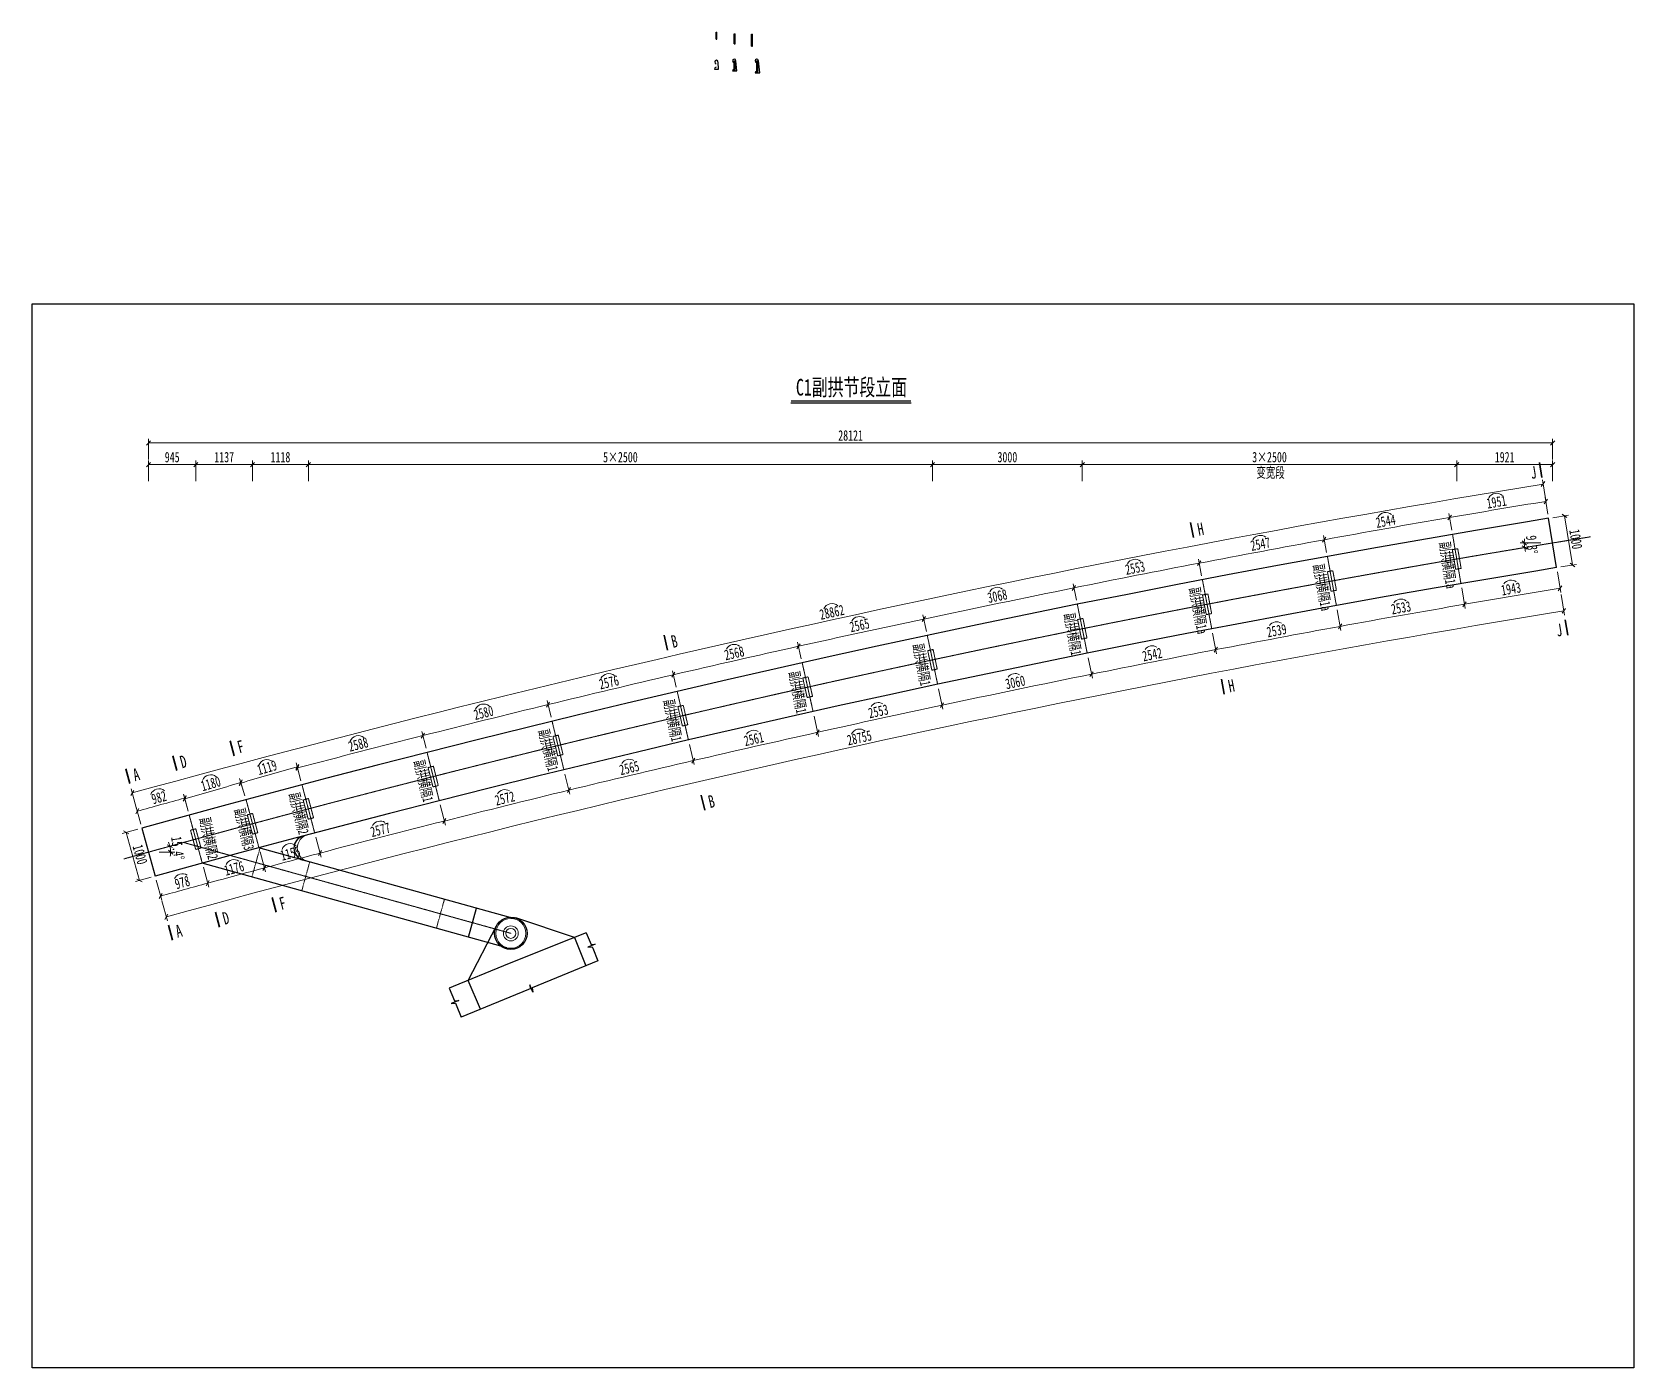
# Model space of a CAD drawing. Header units: millimetres. Extents: x -60009 to 63758, y -2164 to 95433.
# Drawn here: x -19317 to 12767, y 68668 to 95433 of the extents above; entities that cross this region are included whole.
import ezdxf
from ezdxf.enums import TextEntityAlignment as Align

# ---------------------------------------------------------------- set-up
doc = ezdxf.new("R2010")
doc.units = ezdxf.units.MM
doc.linetypes.add('CENTER2', pattern=[28.575, 19.05, -3.175, 3.175, -3.175])
doc.layers.get('Defpoints').update_dxf_attribs({"color": 8})
for name, color, linetype, lineweight in [('中心线', 2, 'CENTER2', 15), ('文字', 7, 'Continuous', 15), ('标注', 4, 'Continuous', 13), ('标注线及字体', 2, 'Continuous', 15), ('横隔板', 6, 'CENTER2', 18), ('粗线', 3, 'Continuous', 35), ('细实线', 4, 'Continuous', 15), ('钢板粗线', 1, 'Continuous', 25)]:
    doc.layers.add(name, color=color, linetype=linetype, lineweight=lineweight)
doc.styles.add('111', font='仿宋_GB2312.TTF', dxfattribs={"width": 0.7})
doc.styles.add('BM_Dim', font='仿宋_GB2312.TTF', dxfattribs={"width": 0.85})
doc.dimstyles.new('200', dxfattribs={"dimscale": 0, "dimtxt": 2.5, "dimasz": 1, "dimexe": 1, "dimexo": 1, "dimgap": 0.6, "dimtad": 1, "dimdec": 0, "dimdsep": 46, "dimtxsty": '111', "dimblk": 'OBLIQUE', "dimcen": 0, "dimclrd": 4, "dimclre": 4, "dimclrt": 4, "dimadec": 1, "dimazin": 2, "dimtfac": 1, "dimtdec": 0, "dimtix": 1, "dimtmove": 2, "dimatfit": 3, "dimfxl": 4, "dimfxlon": 1, "dimtolj": 1, "dimlwd": -1, "dimlwe": -1, "dimarcsym": 0})

msp = doc.modelspace()

# ---------------------------------------------------------------- texts
at = {"layer": '文字', "style": 'BM_Dim', "width": 0.65}
for s, rotation, p in [('变宽段', 359.48634, (5486.9, 86442.2)), ('副拱横隔1a', 278.23245, (8877.8, 84730.1)), ('副拱横隔1a', 279.76234, (6362.1, 84279.2)), ('副拱横隔1a', 280.04422, (3882.7, 83814.5)), ('副拱横隔1', 279.76411, (1364.3, 83342.3)), ('副拱横隔1', 280.5263, (-1658.2, 82728.1)), ('副拱横隔1', 280.4476, (-4141.8, 82176.7)), ('副拱横隔1', 281.06921, (-6647.4, 81610.7)), ('副拱横隔1', 283.10341, (-9136.3, 81008)), ('副拱横隔1', 282.80539, (-11635.1, 80394.1)), ('副拱横隔2', 283.54872, (-14131.6, 79739.8)), ('副拱横隔2', 281.66843, (-15935.2, 79245.5)), ('副拱横隔3', 283.64945, (-15225.2, 79425.1))]:
    msp.add_text(s, height=208.33, rotation=rotation, dxfattribs=at).set_placement(p, align=Align.BOTTOM_CENTER)
at = {"layer": '文字', "style": 'BM_Dim', "width": 0.7}
for s, rotation, p in [('J', 9.20607, (10770.3, 86486.3)), ('H', 11.07013, (4109.6, 85352.4)), ('J', 9.20607, (11285.4, 83329.1)), ('B', 12.98526, (-6424.7, 83105.6)), ('H', 11.07013, (4727.2, 82213.7)), ('F', 14.94924, (-15107.6, 80994.4)), ('D', 15.15579, (-16254.6, 80695.5)), ('A', 15.15579, (-17197.4, 80435.2)), ('B', 12.98526, (-5681.4, 79897.3)), ('F', 14.94924, (-14266.6, 77857.7)), ('D', 15.15579, (-15402.3, 77561.8)), ('A', 15.15579, (-16345.1, 77301.5))]:
    msp.add_text(s, height=250, rotation=rotation, dxfattribs=at).set_placement(p, align=Align.CENTER)
at = {"layer": '标注线及字体', "color": 0, "style": '111', "width": 0.7}
msp.add_text('C1副拱节段立面', height=333.33, dxfattribs=at).set_placement((-2904.8, 88322.8), align=Align.MIDDLE)

# ---------------------------------------------------------------- blocks, each defined once
blk = doc.blocks.new('_Oblique')
at = {"color": 0, "linetype": 'ByBlock', "lineweight": -2}
blk.add_line((-0.5, -0.5), (0.5, 0.5), dxfattribs=at)
blk = doc.blocks.new('*D440')
at = {"layer": 'Defpoints', "color": 0, "transparency": 16777216}
for p in [(-16577, 79997), (-16169, 79745), (-17116, 79485), (-15907, 78780), (-16850, 78521)]:
    blk.add_point(p, dxfattribs=at)
at = {"layer": '细实线', "color": 4, "transparency": 16777216}
for p, q in [((-17138, 79565), (-17232, 79903)), ((-16191, 79826), (-16283, 80163))]:
    blk.add_line(p, q, dxfattribs=at)
blk.add_arc((52584, -172939), 262221, 105.22123, 105.43604, dxfattribs=at)
at = {"layer": '细实线', "color": 4, "transparency": 16777216, "xscale": 83.33333333333334, "yscale": 83.33333333333334, "zscale": 83.33333333333334}
for p, rotation in [((-16261, 80083), 15.22122669879693), ((-17209, 79823), 195.4360448940577)]:
    blk.add_blockref('_Oblique', p, dxfattribs=dict(at, rotation=rotation))
at = {"layer": '细实线', "color": 4, "transparency": 16777216, "insert": (-16775, 80097), "char_height": 208.3, "attachment_point": 5, "rotation": 15.3286, "style": '111'}
blk.add_mtext('982', dxfattribs=at)
blk = doc.blocks.new('*D441')
at = {"layer": 'Defpoints', "color": 0}
for p in [(-15501, 80288), (-15030, 80053), (-16169, 79745), (-14733, 79098), (-15907, 78780)]:
    blk.add_point(p, dxfattribs=at)
at = {"layer": '细实线', "color": 4}
for p, q in [((-15055, 80133), (-15163, 80479)), ((-16191, 79826), (-16280, 80153))]:
    blk.add_line(p, q, dxfattribs=at)
blk.add_arc((-24718, 111162), 32220, 285.2212, 287.2966, dxfattribs=at)
at = {"layer": '细实线', "color": 4, "xscale": 83.33333333333334, "yscale": 83.33333333333334, "zscale": 83.33333333333334}
for p, rotation in [((-15138, 80399), 17.29657935793311), ((-16258, 80072), 195.221226698797)]:
    blk.add_blockref('_Oblique', p, dxfattribs=dict(at, rotation=rotation))
at = {"layer": '细实线', "color": 4, "insert": (-15738, 80374), "char_height": 208.3, "attachment_point": 5, "rotation": 16.2589, "style": '111'}
blk.add_mtext('1180', dxfattribs=at)
blk = doc.blocks.new('*D442')
at = {"layer": 'Defpoints', "color": 0, "transparency": 16777216}
for p in [(-11405, 81001), (-13999, 80689), (-13911, 80352), (-11161, 80031), (-13655, 79385)]:
    blk.add_point(p, dxfattribs=at)
at = {"layer": '细实线', "color": 4, "transparency": 16777216}
for p, q in [((-11425, 81082), (-11510, 81417)), ((-13932, 80432), (-14021, 80770))]:
    blk.add_line(p, q, dxfattribs=at)
blk.add_arc((44365, -140363), 228627, 104.14064, 104.79028, dxfattribs=at)
at = {"layer": '细实线', "color": 4, "transparency": 16777216, "xscale": 83.33333333333334, "yscale": 83.33333333333334, "zscale": 83.33333333333334}
for p, rotation in [((-11490, 81336), 14.1406438650694), ((-14000, 80689), 194.7902774888048)]:
    blk.add_blockref('_Oblique', p, dxfattribs=dict(at, rotation=rotation))
at = {"layer": '细实线', "color": 4, "transparency": 16777216, "insert": (-12783, 81161), "char_height": 208.3, "attachment_point": 5, "rotation": 14.4655, "style": '111'}
blk.add_mtext('2588', dxfattribs=at)
blk = doc.blocks.new('*D443')
at = {"layer": 'Defpoints', "color": 0, "transparency": 16777216}
for p in [(-8901, 81624), (-11489, 81337), (-11405, 81001), (-8664, 80652), (-11161, 80031)]:
    blk.add_point(p, dxfattribs=at)
at = {"layer": '细实线', "color": 4, "transparency": 16777216}
for p, q in [((-8921, 81705), (-9003, 82039)), ((-11425, 81082), (-11510, 81417))]:
    blk.add_line(p, q, dxfattribs=at)
blk.add_arc((71581, -248390), 340030, 103.70547, 104.14064, dxfattribs=at)
at = {"layer": '细实线', "color": 4, "transparency": 16777216, "xscale": 83.33333333333334, "yscale": 83.33333333333334, "zscale": 83.33333333333334}
for p, rotation in [((-8983, 81958), 13.70547266881544), ((-11490, 81336), 194.1406438650694)]:
    blk.add_blockref('_Oblique', p, dxfattribs=dict(at, rotation=rotation))
at = {"layer": '细实线', "color": 4, "transparency": 16777216, "insert": (-10273, 81794), "char_height": 208.3, "attachment_point": 5, "rotation": 13.9231, "style": '111'}
blk.add_mtext('2580', dxfattribs=at)
blk = doc.blocks.new('*D444')
at = {"layer": 'Defpoints', "color": 0, "transparency": 16777216}
for p in [(-6396, 82223), (-8983, 81958), (-8901, 81624), (-6170, 81248), (-8664, 80652)]:
    blk.add_point(p, dxfattribs=at)
at = {"layer": '细实线', "color": 4, "transparency": 16777216}
for p, q in [((-6415, 82304), (-6492, 82636)), ((-8921, 81705), (-9003, 82039))]:
    blk.add_line(p, q, dxfattribs=at)
blk.add_arc((44427, -137048), 225424, 103.0497, 103.70547, dxfattribs=at)
at = {"layer": '细实线', "color": 4, "transparency": 16777216, "xscale": 83.33333333333334, "yscale": 83.33333333333334, "zscale": 83.33333333333334}
for p, rotation in [((-6473, 82555), 13.04969507678475), ((-8983, 81958), 193.7054726688154)]:
    blk.add_blockref('_Oblique', p, dxfattribs=dict(at, rotation=rotation))
at = {"layer": '细实线', "color": 4, "transparency": 16777216, "insert": (-7763, 82405), "char_height": 208.3, "attachment_point": 5, "rotation": 13.3776, "style": '111'}
blk.add_mtext('2576', dxfattribs=at)
blk = doc.blocks.new('*D445')
at = {"layer": 'Defpoints', "color": 0, "transparency": 16777216}
for p in [(-3892, 82795), (-6473, 82555), (-6396, 82223), (-3674, 81819), (-6170, 81248)]:
    blk.add_point(p, dxfattribs=at)
at = {"layer": '细实线', "color": 4, "transparency": 16777216}
for p, q in [((-3910, 82876), (-3984, 83207)), ((-6415, 82304), (-6492, 82636))]:
    blk.add_line(p, q, dxfattribs=at)
blk.add_arc((69267, -244218), 335436, 102.61056, 103.0497, dxfattribs=at)
at = {"layer": '细实线', "color": 4, "transparency": 16777216, "xscale": 83.33333333333334, "yscale": 83.33333333333334, "zscale": 83.33333333333334}
for p, rotation in [((-3966, 83126), 12.61055778085807), ((-6473, 82555), 193.0496950767847)]:
    blk.add_blockref('_Oblique', p, dxfattribs=dict(at, rotation=rotation))
at = {"layer": '细实线', "color": 4, "transparency": 16777216, "insert": (-5253, 82988), "char_height": 208.3, "attachment_point": 5, "rotation": 12.8301, "style": '111'}
blk.add_mtext('2568', dxfattribs=at)
blk = doc.blocks.new('*D446')
at = {"layer": 'Defpoints', "color": 0, "transparency": 16777216}
for p in [(-3966, 83126), (-1386, 83343), (-3892, 82795), (-1179, 82365), (-3674, 81819)]:
    blk.add_point(p, dxfattribs=at)
at = {"layer": '细实线', "color": 4, "transparency": 16777216}
for p, q in [((-1404, 83425), (-1473, 83754)), ((-3910, 82876), (-3984, 83207))]:
    blk.add_line(p, q, dxfattribs=at)
blk.add_arc((44609, -134001), 222494, 101.94903, 102.61056, dxfattribs=at)
at = {"layer": '细实线', "color": 4, "transparency": 16777216, "xscale": 83.33333333333334, "yscale": 83.33333333333334, "zscale": 83.33333333333334}
for p, rotation in [((-1456, 83672), 11.94903240283835), ((-3966, 83126), 192.610557780858)]:
    blk.add_blockref('_Oblique', p, dxfattribs=dict(at, rotation=rotation))
at = {"layer": '细实线', "color": 4, "transparency": 16777216, "insert": (-2744, 83548), "char_height": 208.3, "attachment_point": 5, "rotation": 12.2798, "style": '111'}
blk.add_mtext('2565', dxfattribs=at)
blk = doc.blocks.new('*D447')
at = {"layer": 'Defpoints', "color": 0, "transparency": 16777216}
for p in [(1617, 83967), (-1456, 83672), (-1386, 83343), (1817, 82987), (-1179, 82365)]:
    blk.add_point(p, dxfattribs=at)
at = {"layer": '细实线', "color": 4, "transparency": 16777216}
for p, q in [((1601, 84049), (1534, 84378)), ((-1404, 83425), (-1473, 83754))]:
    blk.add_line(p, q, dxfattribs=at)
blk.add_arc((80795, -304988), 397268, 101.5062, 101.94903, dxfattribs=at)
at = {"layer": '细实线', "color": 4, "transparency": 16777216, "xscale": 83.33333333333334, "yscale": 83.33333333333334, "zscale": 83.33333333333334}
for p, rotation in [((1550, 84296), 11.50620123037922), ((-1456, 83672), 191.9490324028384)]:
    blk.add_blockref('_Oblique', p, dxfattribs=dict(at, rotation=rotation))
at = {"layer": '细实线', "color": 4, "transparency": 16777216, "insert": (16, 84133), "char_height": 208.3, "attachment_point": 5, "rotation": 11.7276, "style": '111'}
blk.add_mtext('3068', dxfattribs=at)
blk = doc.blocks.new('*D448')
at = {"layer": 'Defpoints', "color": 0, "transparency": 16777216}
for p in [(4123, 84459), (1551, 84296), (1617, 83967), (4311, 83477), (1817, 82987)]:
    blk.add_point(p, dxfattribs=at)
at = {"layer": '细实线', "color": 4, "transparency": 16777216}
for p, q in [((4107, 84541), (4044, 84874)), ((1601, 84049), (1534, 84378))]:
    blk.add_line(p, q, dxfattribs=at)
blk.add_arc((45382, -131025), 219738, 100.83935, 101.5062, dxfattribs=at)
at = {"layer": '细实线', "color": 4, "transparency": 16777216, "xscale": 83.33333333333334, "yscale": 83.33333333333334, "zscale": 83.33333333333334}
for p, rotation in [((4059, 84792), 10.83934824480038), ((1550, 84296), 191.5062012303792)]:
    blk.add_blockref('_Oblique', p, dxfattribs=dict(at, rotation=rotation))
at = {"layer": '细实线', "color": 4, "transparency": 16777216, "insert": (2775, 84694), "char_height": 208.3, "attachment_point": 5, "rotation": 11.1728, "style": '111'}
blk.add_mtext('2553', dxfattribs=at)
blk = doc.blocks.new('*D449')
at = {"layer": 'Defpoints', "color": 0, "transparency": 16777216}
for p in [(4123, 84459), (1617, 83967), (4311, 83477), (1817, 82987), (3561, 82898)]:
    blk.add_point(p, dxfattribs=at)
at = {"layer": '细实线', "color": 4, "transparency": 16777216}
for p, q in [((4328, 83386), (4407, 82977)), ((1836, 82894), (1919, 82485))]:
    blk.add_line(p, q, dxfattribs=at)
blk.add_arc((45382, -131025), 217973, 100.83935, 101.5062, dxfattribs=at)
at = {"layer": '细实线', "color": 4, "transparency": 16777216, "xscale": 83.33333333333334, "yscale": 83.33333333333334, "zscale": 83.33333333333334}
for p, rotation in [((4391, 83059), 10.83934824480038), ((1902, 82567), 191.5062012303792)]:
    blk.add_blockref('_Oblique', p, dxfattribs=dict(at, rotation=rotation))
at = {"layer": '细实线', "color": 4, "transparency": 16777216, "insert": (3118, 82961), "char_height": 208.3, "attachment_point": 5, "rotation": 11.1728, "style": '111'}
blk.add_mtext('2542', dxfattribs=at)
blk = doc.blocks.new('*D450')
at = {"layer": 'Defpoints', "color": 0, "transparency": 16777216}
for p in [(6627, 84926), (4123, 84459), (6807, 83942), (4311, 83477), (4393, 83059)]:
    blk.add_point(p, dxfattribs=at)
at = {"layer": '细实线', "color": 4, "transparency": 16777216}
for p, q in [((6824, 83854), (6899, 83444)), ((4328, 83386), (4407, 82977))]:
    blk.add_line(p, q, dxfattribs=at)
blk.add_arc((65625, -236745), 325613, 100.39311, 100.83935, dxfattribs=at)
at = {"layer": '细实线', "color": 4, "transparency": 16777216, "xscale": 83.33333333333334, "yscale": 83.33333333333334, "zscale": 83.33333333333334}
for p, rotation in [((6884, 83526), 10.39311102739842), ((4391, 83059), 190.8393482448004)]:
    blk.add_blockref('_Oblique', p, dxfattribs=dict(at, rotation=rotation))
at = {"layer": '细实线', "color": 4, "transparency": 16777216, "insert": (5610, 83441), "char_height": 208.3, "attachment_point": 5, "rotation": 10.6162, "style": '111'}
blk.add_mtext('2539', dxfattribs=at)
blk = doc.blocks.new('*D451')
at = {"layer": 'Defpoints', "color": 0, "transparency": 16777216}
for p in [(4059, 84792), (6627, 84926), (4123, 84459), (6807, 83942), (4311, 83477)]:
    blk.add_point(p, dxfattribs=at)
at = {"layer": '细实线', "color": 4, "transparency": 16777216}
for p, q in [((6612, 85008), (6550, 85343)), ((4107, 84541), (4044, 84874))]:
    blk.add_line(p, q, dxfattribs=at)
blk.add_arc((65625, -236745), 327377, 100.39311, 100.83935, dxfattribs=at)
at = {"layer": '细实线', "color": 4, "transparency": 16777216, "xscale": 83.33333333333334, "yscale": 83.33333333333334, "zscale": 83.33333333333334}
for p, rotation in [((6565, 85261), 10.39311102739842), ((4059, 84792), 190.8393482448004)]:
    blk.add_blockref('_Oblique', p, dxfattribs=dict(at, rotation=rotation))
at = {"layer": '细实线', "color": 4, "transparency": 16777216, "insert": (5285, 85173), "char_height": 208.3, "attachment_point": 5, "rotation": 10.6162, "style": '111'}
blk.add_mtext('2547', dxfattribs=at)
blk = doc.blocks.new('*D452')
at = {"layer": 'Defpoints', "color": 0, "transparency": 16777216}
for p in [(9133, 85367), (6566, 85262), (6627, 84926), (9302, 84382), (6807, 83942)]:
    blk.add_point(p, dxfattribs=at)
at = {"layer": '细实线', "color": 4, "transparency": 16777216}
for p, q in [((9119, 85450), (9061, 85789)), ((6612, 85008), (6550, 85343))]:
    blk.add_line(p, q, dxfattribs=at)
blk.add_arc((45778, -128536), 217364, 99.72137, 100.39311, dxfattribs=at)
at = {"layer": '细实线', "color": 4, "transparency": 16777216, "xscale": 83.33333333333334, "yscale": 83.33333333333334, "zscale": 83.33333333333334}
for p, rotation in [((9075, 85707), 9.721373419723818), ((6565, 85261), 190.3931110273984)]:
    blk.add_blockref('_Oblique', p, dxfattribs=dict(at, rotation=rotation))
at = {"layer": '细实线', "color": 4, "transparency": 16777216, "insert": (7794, 85632), "char_height": 208.3, "attachment_point": 5, "rotation": 10.0572, "style": '111'}
blk.add_mtext('2544', dxfattribs=at)
blk = doc.blocks.new('*D453')
at = {"layer": 'Defpoints', "color": 0, "transparency": 16777216}
for p in [(9133, 85367), (6627, 84926), (9302, 84382), (6807, 83942), (8542, 83823)]:
    blk.add_point(p, dxfattribs=at)
at = {"layer": '细实线', "color": 4, "transparency": 16777216}
for p, q in [((9316, 84296), (9387, 83885)), ((6824, 83854), (6899, 83444))]:
    blk.add_line(p, q, dxfattribs=at)
blk.add_arc((45778, -128536), 215599, 99.72137, 100.39311, dxfattribs=at)
at = {"layer": '细实线', "color": 4, "transparency": 16777216, "xscale": 83.33333333333334, "yscale": 83.33333333333334, "zscale": 83.33333333333334}
for p, rotation in [((9373, 83967), 9.721373419723818), ((6884, 83526), 190.3931110273984)]:
    blk.add_blockref('_Oblique', p, dxfattribs=dict(at, rotation=rotation))
at = {"layer": '细实线', "color": 4, "transparency": 16777216, "insert": (8101, 83897), "char_height": 208.3, "attachment_point": 5, "rotation": 10.0572, "style": '111'}
blk.add_mtext('2533', dxfattribs=at)
blk = doc.blocks.new('*D454')
at = {"layer": 'Defpoints', "color": 0, "transparency": 16777216}
for p in [(9075, 85707), (11057, 85690), (9133, 85367), (11218, 84703), (9302, 84382)]:
    blk.add_point(p, dxfattribs=at)
at = {"layer": '细实线', "color": 4, "transparency": 16777216}
for p, q in [((11044, 85772), (10988, 86111)), ((9119, 85450), (9061, 85789))]:
    blk.add_line(p, q, dxfattribs=at)
blk.add_arc((51147, -159873), 249158, 99.27203, 99.72137, dxfattribs=at)
at = {"layer": '细实线', "color": 4, "transparency": 16777216, "xscale": 83.33333333333334, "yscale": 83.33333333333334, "zscale": 83.33333333333334}
for p, rotation in [((11002, 86029), 9.27203275652893), ((9075, 85707), 189.7213734197238)]:
    blk.add_blockref('_Oblique', p, dxfattribs=dict(at, rotation=rotation))
at = {"layer": '细实线', "color": 4, "transparency": 16777216, "insert": (10013, 86017), "char_height": 208.3, "attachment_point": 5, "rotation": 9.4967, "style": '111'}
blk.add_mtext('1951', dxfattribs=at)
blk = doc.blocks.new('*D455')
at = {"layer": 'Defpoints', "color": 0, "transparency": 16777216}
for p in [(11057, 85690), (9133, 85367), (11218, 84703), (9302, 84382), (9373, 83967)]:
    blk.add_point(p, dxfattribs=at)
at = {"layer": '细实线', "color": 4, "transparency": 16777216}
for p, q in [((11232, 84616), (11300, 84205)), ((9316, 84296), (9387, 83885))]:
    blk.add_line(p, q, dxfattribs=at)
blk.add_arc((51147, -159873), 247393, 99.27203, 99.72137, dxfattribs=at)
at = {"layer": '细实线', "color": 4, "transparency": 16777216, "xscale": 83.33333333333334, "yscale": 83.33333333333334, "zscale": 83.33333333333334}
for p, rotation in [((11286, 84287), 9.27203275652893), ((9373, 83967), 189.7213734197238)]:
    blk.add_blockref('_Oblique', p, dxfattribs=dict(at, rotation=rotation))
at = {"layer": '细实线', "color": 4, "transparency": 16777216, "insert": (10304, 84276), "char_height": 208.3, "attachment_point": 5, "rotation": 9.4967, "style": '111'}
blk.add_mtext('1943', dxfattribs=at)
blk = doc.blocks.new('*D456')
at = {"layer": 'Defpoints', "color": 0, "transparency": 16777216}
for p in [(1617, 83967), (-1386, 83343), (1817, 82987), (1902, 82567), (-1179, 82365)]:
    blk.add_point(p, dxfattribs=at)
at = {"layer": '细实线', "color": 4, "transparency": 16777216}
for p, q in [((1836, 82894), (1919, 82485)), ((-1160, 82272), (-1073, 81864))]:
    blk.add_line(p, q, dxfattribs=at)
blk.add_arc((80795, -304988), 395504, 101.5062, 101.94903, dxfattribs=at)
at = {"layer": '细实线', "color": 4, "transparency": 16777216, "xscale": 83.33333333333334, "yscale": 83.33333333333334, "zscale": 83.33333333333334}
for p, rotation in [((1902, 82567), 11.50620123037922), ((-1091, 81946), 191.9490324028384)]:
    blk.add_blockref('_Oblique', p, dxfattribs=dict(at, rotation=rotation))
at = {"layer": '细实线', "color": 4, "transparency": 16777216, "insert": (375, 82405), "char_height": 208.3, "attachment_point": 5, "rotation": 11.7276, "style": '111'}
blk.add_mtext('3060', dxfattribs=at)
blk = doc.blocks.new('*D457')
at = {"layer": 'Defpoints', "color": 0, "transparency": 16777216}
for p in [(-1386, 83343), (-3892, 82795), (-1179, 82365), (-3674, 81819), (-1091, 81946)]:
    blk.add_point(p, dxfattribs=at)
at = {"layer": '细实线', "color": 4, "transparency": 16777216}
for p, q in [((-1160, 82272), (-1073, 81864)), ((-3654, 81729), (-3563, 81322))]:
    blk.add_line(p, q, dxfattribs=at)
blk.add_arc((44609, -134001), 220729, 101.94903, 102.61056, dxfattribs=at)
at = {"layer": '细实线', "color": 4, "transparency": 16777216, "xscale": 83.33333333333334, "yscale": 83.33333333333334, "zscale": 83.33333333333334}
for p, rotation in [((-1091, 81946), 11.94903240283835), ((-3581, 81404), 192.610557780858)]:
    blk.add_blockref('_Oblique', p, dxfattribs=dict(at, rotation=rotation))
at = {"layer": '细实线', "color": 4, "transparency": 16777216, "insert": (-2368, 81824), "char_height": 208.3, "attachment_point": 5, "rotation": 12.2798, "style": '111'}
blk.add_mtext('2553', dxfattribs=at)
blk = doc.blocks.new('*D458')
at = {"layer": 'Defpoints', "color": 0, "transparency": 16777216}
for p in [(-3892, 82795), (-6396, 82223), (-3674, 81819), (-6170, 81248), (-3581, 81404)]:
    blk.add_point(p, dxfattribs=at)
at = {"layer": '细实线', "color": 4, "transparency": 16777216}
for p, q in [((-3654, 81729), (-3563, 81322)), ((-6150, 81161), (-6056, 80755))]:
    blk.add_line(p, q, dxfattribs=at)
blk.add_arc((69267, -244218), 333671, 102.61056, 103.0497, dxfattribs=at)
at = {"layer": '细实线', "color": 4, "transparency": 16777216, "xscale": 83.33333333333334, "yscale": 83.33333333333334, "zscale": 83.33333333333334}
for p, rotation in [((-3581, 81404), 12.61055778085807), ((-6074, 80836), 193.0496950767847)]:
    blk.add_blockref('_Oblique', p, dxfattribs=dict(at, rotation=rotation))
at = {"layer": '细实线', "color": 4, "transparency": 16777216, "insert": (-4861, 81268), "char_height": 208.3, "attachment_point": 5, "rotation": 12.8301, "style": '111'}
blk.add_mtext('2561', dxfattribs=at)
blk = doc.blocks.new('*D459')
at = {"layer": 'Defpoints', "color": 0, "transparency": 16777216}
for p in [(-6396, 82223), (-8901, 81624), (-6170, 81248), (-8664, 80652), (-6074, 80836)]:
    blk.add_point(p, dxfattribs=at)
at = {"layer": '细实线', "color": 4, "transparency": 16777216}
for p, q in [((-6150, 81161), (-6056, 80755)), ((-8644, 80567), (-8545, 80163))]:
    blk.add_line(p, q, dxfattribs=at)
blk.add_arc((44427, -137048), 223660, 103.0497, 103.70547, dxfattribs=at)
at = {"layer": '细实线', "color": 4, "transparency": 16777216, "xscale": 83.33333333333334, "yscale": 83.33333333333334, "zscale": 83.33333333333334}
for p, rotation in [((-6074, 80836), 13.04969507678475), ((-8565, 80244), 193.7054726688154)]:
    blk.add_blockref('_Oblique', p, dxfattribs=dict(at, rotation=rotation))
at = {"layer": '细实线', "color": 4, "transparency": 16777216, "insert": (-7355, 80688), "char_height": 208.3, "attachment_point": 5, "rotation": 13.3776, "style": '111'}
blk.add_mtext('2565', dxfattribs=at)
blk = doc.blocks.new('*D460')
at = {"layer": 'Defpoints', "color": 0, "transparency": 16777216}
for p in [(-8901, 81624), (-11405, 81001), (-8664, 80652), (-8565, 80244), (-11161, 80031)]:
    blk.add_point(p, dxfattribs=at)
at = {"layer": '细实线', "color": 4, "transparency": 16777216}
for p, q in [((-8644, 80567), (-8545, 80163)), ((-11140, 79949), (-11038, 79545))]:
    blk.add_line(p, q, dxfattribs=at)
blk.add_arc((71581, -248390), 338265, 103.70547, 104.14064, dxfattribs=at)
at = {"layer": '细实线', "color": 4, "transparency": 16777216, "xscale": 83.33333333333334, "yscale": 83.33333333333334, "zscale": 83.33333333333334}
for p, rotation in [((-8565, 80244), 13.70547266881544), ((-11058, 79625), 194.1406438650694)]:
    blk.add_blockref('_Oblique', p, dxfattribs=dict(at, rotation=rotation))
at = {"layer": '细实线', "color": 4, "transparency": 16777216, "insert": (-9848, 80079), "char_height": 208.3, "attachment_point": 5, "rotation": 13.9231, "style": '111'}
blk.add_mtext('2572', dxfattribs=at)
blk = doc.blocks.new('*D461')
at = {"layer": 'Defpoints', "color": 0, "transparency": 16777216}
for p in [(-11405, 81001), (-13911, 80352), (-11161, 80031), (-11059, 79625), (-13655, 79385)]:
    blk.add_point(p, dxfattribs=at)
at = {"layer": '细实线', "color": 4, "transparency": 16777216}
for p, q in [((-11140, 79949), (-11038, 79545)), ((-13634, 79304), (-13528, 78902))]:
    blk.add_line(p, q, dxfattribs=at)
blk.add_arc((44365, -140363), 226863, 104.14064, 104.79028, dxfattribs=at)
at = {"layer": '细实线', "color": 4, "transparency": 16777216, "xscale": 83.33333333333334, "yscale": 83.33333333333334, "zscale": 83.33333333333334}
for p, rotation in [((-11058, 79625), 14.1406438650694), ((-13549, 78983), 194.7902774888048)]:
    blk.add_blockref('_Oblique', p, dxfattribs=dict(at, rotation=rotation))
at = {"layer": '细实线', "color": 4, "transparency": 16777216, "insert": (-12341, 79450), "char_height": 208.3, "attachment_point": 5, "rotation": 14.4655, "style": '111'}
blk.add_mtext('2577', dxfattribs=at)
blk = doc.blocks.new('*D462')
at = {"layer": 'Defpoints', "color": 0}
for p in [(-13911, 80352), (-15030, 80053), (-13655, 79385), (-14771, 79088), (-13549, 78983)]:
    blk.add_point(p, dxfattribs=at)
at = {"layer": '细实线', "color": 4}
for p, q in [((-13634, 79304), (-13528, 78902)), ((-14750, 79007), (-14642, 78606))]:
    blk.add_line(p, q, dxfattribs=at)
blk.add_arc((64676, -217289), 306425, 104.79028, 105.00597, dxfattribs=at)
at = {"layer": '细实线', "color": 4, "xscale": 83.33333333333334, "yscale": 83.33333333333334, "zscale": 83.33333333333334}
for p, rotation in [((-13549, 78983), 14.79027748880477), ((-14664, 78686), 195.005969315298)]:
    blk.add_blockref('_Oblique', p, dxfattribs=dict(at, rotation=rotation))
at = {"layer": '细实线', "color": 4, "insert": (-14144, 78977), "char_height": 208.3, "attachment_point": 5, "rotation": 14.8981, "style": '111'}
blk.add_mtext('1155', dxfattribs=at)
blk = doc.blocks.new('*D463')
at = {"layer": 'Defpoints', "color": 0}
for p in [(-15030, 80053), (-16169, 79745), (-14771, 79088), (-15907, 78780), (-14664, 78686)]:
    blk.add_point(p, dxfattribs=at)
at = {"layer": '细实线', "color": 4}
for p, q in [((-14750, 79007), (-14642, 78606)), ((-15885, 78700), (-15776, 78300))]:
    blk.add_line(p, q, dxfattribs=at)
blk.add_arc((66287, -223300), 312648, 105.00597, 105.22123, dxfattribs=at)
at = {"layer": '细实线', "color": 4, "xscale": 83.33333333333334, "yscale": 83.33333333333334, "zscale": 83.33333333333334}
for p, rotation in [((-14664, 78686), 15.00596931529804), ((-15798, 78380), 195.221226698797)]:
    blk.add_blockref('_Oblique', p, dxfattribs=dict(at, rotation=rotation))
at = {"layer": '细实线', "color": 4, "insert": (-15270, 78678), "char_height": 208.3, "attachment_point": 5, "rotation": 15.1136, "style": '111'}
blk.add_mtext('1176', dxfattribs=at)
blk = doc.blocks.new('*D464')
at = {"layer": 'Defpoints', "color": 0, "transparency": 16777216}
for p in [(-16169, 79745), (-17116, 79485), (-15907, 78780), (-16850, 78521), (-15798, 78380)]:
    blk.add_point(p, dxfattribs=at)
at = {"layer": '细实线', "color": 4, "transparency": 16777216}
for p, q in [((-15885, 78700), (-15776, 78300)), ((-16828, 78440), (-16717, 78042))]:
    blk.add_line(p, q, dxfattribs=at)
blk.add_arc((52584, -172939), 260456, 105.22123, 105.43604, dxfattribs=at)
at = {"layer": '细实线', "color": 4, "transparency": 16777216, "xscale": 83.33333333333334, "yscale": 83.33333333333334, "zscale": 83.33333333333334}
for p, rotation in [((-15798, 78380), 15.22122669879693), ((-16740, 78122), 195.4360448940577)]:
    blk.add_blockref('_Oblique', p, dxfattribs=dict(at, rotation=rotation))
at = {"layer": '细实线', "color": 4, "transparency": 16777216, "insert": (-16308, 78395), "char_height": 208.3, "attachment_point": 5, "rotation": 15.3286, "style": '111'}
blk.add_mtext('978', dxfattribs=at)
blk = doc.blocks.new('*D465')
at = {"layer": 'Defpoints', "color": 0, "transparency": 16777216}
for p in [(-17116, 79485), (-17165, 78434), (-16850, 78521)]:
    blk.add_point(p, dxfattribs=at)
at = {"layer": '细实线', "color": 4, "transparency": 16777216}
for p, q in [((-17196, 79463), (-17511, 79375)), ((-17431, 79398), (-17165, 78434)), ((-16930, 78499), (-17245, 78412))]:
    blk.add_line(p, q, dxfattribs=at)
at = {"layer": '细实线', "color": 4, "transparency": 16777216, "xscale": 83.33333333333334, "yscale": 83.33333333333334, "zscale": 83.33333333333334}
for p, rotation in [((-17431, 79398), 105.4360448947951), ((-17165, 78434), 285.4360448947951)]:
    blk.add_blockref('_Oblique', p, dxfattribs=dict(at, rotation=rotation))
at = {"layer": '细实线', "color": 4, "transparency": 16777216, "insert": (-17154, 78955), "char_height": 208.3, "attachment_point": 5, "rotation": 285.436, "style": '111'}
blk.add_mtext('\\A1;1000', dxfattribs=at)
blk = doc.blocks.new('*D466')
at = {"layer": 'Defpoints', "color": 0, "transparency": 16777216}
for p in [(11057, 85690), (11218, 84703), (11537, 84755)]:
    blk.add_point(p, dxfattribs=at)
at = {"layer": '细实线', "color": 4, "transparency": 16777216}
for p, q in [((11139, 85703), (11458, 85755)), ((11376, 85742), (11537, 84755)), ((11301, 84716), (11619, 84768))]:
    blk.add_line(p, q, dxfattribs=at)
at = {"layer": '细实线', "color": 4, "transparency": 16777216, "xscale": 83.33333333333334, "yscale": 83.33333333333334, "zscale": 83.33333333333334}
for p, rotation in [((11376, 85742), 99.27203275652894), ((11537, 84755), 279.272032756529)]:
    blk.add_blockref('_Oblique', p, dxfattribs=dict(at, rotation=rotation))
at = {"layer": '细实线', "color": 4, "transparency": 16777216, "insert": (11603, 85272), "char_height": 208.3, "attachment_point": 5, "rotation": 279.272, "style": '111'}
blk.add_mtext('\\A1;1000', dxfattribs=at)
blk = doc.blocks.new('*D467')
at = {"layer": 'Defpoints', "color": 0, "transparency": 16777216}
for p in [(10220, 86257), (11057, 85690), (11218, 84703), (-17116, 79485), (-16850, 78521)]:
    blk.add_point(p, dxfattribs=at)
at = {"layer": '细实线', "color": 4, "transparency": 16777216}
for p, q in [((10999, 86048), (10932, 86459)), ((-17222, 79867), (-17332, 80269))]:
    blk.add_line(p, q, dxfattribs=at)
blk.add_arc((54286, -179103), 268994, 99.27203, 105.43604, dxfattribs=at)
at = {"layer": '细实线', "color": 4, "transparency": 16777216, "xscale": 83.33333333333334, "yscale": 83.33333333333334, "zscale": 83.33333333333334}
for p, rotation in [((10945, 86377), 9.272032756528933), ((-17310, 80188), 195.4360448940577)]:
    blk.add_blockref('_Oblique', p, dxfattribs=dict(at, rotation=rotation))
at = {"layer": '细实线', "color": 4, "transparency": 16777216, "insert": (-3298, 83808), "char_height": 208.3, "attachment_point": 5, "rotation": 12.354, "style": '111'}
blk.add_mtext('28862', dxfattribs=at)
blk = doc.blocks.new('*D468')
at = {"layer": 'Defpoints', "color": 0, "transparency": 16777216}
for p in [(11057, 85690), (11218, 84703), (-17116, 79485), (-16850, 78521), (-15711, 77957)]:
    blk.add_point(p, dxfattribs=at)
at = {"layer": '细实线', "color": 4, "transparency": 16777216}
for p, q in [((11306, 84164), (11373, 83753)), ((-16714, 78027), (-16603, 77626))]:
    blk.add_line(p, q, dxfattribs=at)
blk.add_arc((54286, -179103), 266419, 99.27203, 105.43604, dxfattribs=at)
at = {"layer": '细实线', "color": 4, "transparency": 16777216, "xscale": 83.33333333333334, "yscale": 83.33333333333334, "zscale": 83.33333333333334}
for p, rotation in [((11360, 83835), 9.272032756528933), ((-16625, 77706), 195.4360448940577)]:
    blk.add_blockref('_Oblique', p, dxfattribs=dict(at, rotation=rotation))
at = {"layer": '细实线', "color": 4, "transparency": 16777216, "insert": (-2747, 81293), "char_height": 208.3, "attachment_point": 5, "rotation": 12.354, "style": '111'}
blk.add_mtext('28755', dxfattribs=at)
blk = doc.blocks.new('*D469')
at = {"layer": 'Defpoints', "color": 0, "transparency": 16777216}
for p in [(9217, 86766), (11138, 85196), (9217, 84875)]:
    blk.add_point(p, dxfattribs=at)
at = {"layer": '细实线', "color": 4, "transparency": 16777216}
for p, q in [((9217, 86433), (9217, 86849)), ((11138, 86766), (9217, 86766)), ((11138, 86433), (11138, 86849))]:
    blk.add_line(p, q, dxfattribs=at)
at = {"layer": '细实线', "color": 4, "transparency": 16777216, "xscale": 83.33333333333334, "yscale": 83.33333333333334, "zscale": 83.33333333333334, "rotation": 180}
blk.add_blockref('_Oblique', (9217, 86766), dxfattribs=at)
at = {"layer": '细实线', "color": 4, "transparency": 16777216, "xscale": 83.33333333333334, "yscale": 83.33333333333334, "zscale": 83.33333333333334}
blk.add_blockref('_Oblique', (11138, 86766), dxfattribs=at)
at = {"layer": '细实线', "color": 4, "transparency": 16777216, "insert": (10177, 86915), "char_height": 208.3, "attachment_point": 5, "style": '111'}
blk.add_mtext('\\A1;1921', dxfattribs=at)
blk = doc.blocks.new('*D470')
at = {"layer": 'Defpoints', "color": 0, "transparency": 16777216}
for p in [(1717, 86766), (9217, 84875), (1717, 83477)]:
    blk.add_point(p, dxfattribs=at)
at = {"layer": '细实线', "color": 4, "transparency": 16777216}
for p, q in [((1717, 86433), (1717, 86849)), ((9217, 86766), (1717, 86766)), ((9217, 86433), (9217, 86849))]:
    blk.add_line(p, q, dxfattribs=at)
at = {"layer": '细实线', "color": 4, "transparency": 16777216, "xscale": 83.33333333333334, "yscale": 83.33333333333334, "zscale": 83.33333333333334, "rotation": 180}
blk.add_blockref('_Oblique', (1717, 86766), dxfattribs=at)
at = {"layer": '细实线', "color": 4, "transparency": 16777216, "xscale": 83.33333333333334, "yscale": 83.33333333333334, "zscale": 83.33333333333334}
blk.add_blockref('_Oblique', (9217, 86766), dxfattribs=at)
at = {"layer": '细实线', "color": 4, "transparency": 16777216, "insert": (5467, 86915), "char_height": 208.3, "attachment_point": 5, "style": '111'}
blk.add_mtext('\\A1;3×2500', dxfattribs=at)
blk = doc.blocks.new('*D471')
at = {"layer": 'Defpoints', "color": 0, "transparency": 16777216}
for p in [(-14901, 86766), (-14901, 79570), (-13783, 79868)]:
    blk.add_point(p, dxfattribs=at)
at = {"layer": '细实线', "color": 4, "transparency": 16777216}
for p, q in [((-14901, 86433), (-14901, 86849)), ((-13783, 86766), (-14901, 86766)), ((-13783, 86433), (-13783, 86849))]:
    blk.add_line(p, q, dxfattribs=at)
at = {"layer": '细实线', "color": 4, "transparency": 16777216, "xscale": 83.33333333333334, "yscale": 83.33333333333334, "zscale": 83.33333333333334, "rotation": 180}
blk.add_blockref('_Oblique', (-14901, 86766), dxfattribs=at)
at = {"layer": '细实线', "color": 4, "transparency": 16777216, "xscale": 83.33333333333334, "yscale": 83.33333333333334, "zscale": 83.33333333333334}
blk.add_blockref('_Oblique', (-13783, 86766), dxfattribs=at)
at = {"layer": '细实线', "color": 4, "transparency": 16777216, "insert": (-14342, 86915), "char_height": 208.3, "attachment_point": 5, "style": '111'}
blk.add_mtext('\\A1;1118', dxfattribs=at)
blk = doc.blocks.new('*D472')
at = {"layer": 'Defpoints', "color": 0, "transparency": 16777216}
for p in [(-16038, 86766), (-14901, 79570), (-16038, 79263)]:
    blk.add_point(p, dxfattribs=at)
at = {"layer": '细实线', "color": 4, "transparency": 16777216}
for p, q in [((-16038, 86433), (-16038, 86849)), ((-14901, 86766), (-16038, 86766)), ((-14901, 86433), (-14901, 86849))]:
    blk.add_line(p, q, dxfattribs=at)
at = {"layer": '细实线', "color": 4, "transparency": 16777216, "xscale": 83.33333333333334, "yscale": 83.33333333333334, "zscale": 83.33333333333334, "rotation": 180}
blk.add_blockref('_Oblique', (-16038, 86766), dxfattribs=at)
at = {"layer": '细实线', "color": 4, "transparency": 16777216, "xscale": 83.33333333333334, "yscale": 83.33333333333334, "zscale": 83.33333333333334}
blk.add_blockref('_Oblique', (-14901, 86766), dxfattribs=at)
at = {"layer": '细实线', "color": 4, "transparency": 16777216, "insert": (-15469, 86915), "char_height": 208.3, "attachment_point": 5, "style": '111'}
blk.add_mtext('\\A1;1137', dxfattribs=at)
blk = doc.blocks.new('*D473')
at = {"layer": 'Defpoints', "color": 0, "transparency": 16777216}
for p in [(-16983, 86766), (-16038, 79263), (-16983, 79003)]:
    blk.add_point(p, dxfattribs=at)
at = {"layer": '细实线', "color": 4, "transparency": 16777216}
for p, q in [((-16983, 86433), (-16983, 86849)), ((-16038, 86766), (-16983, 86766)), ((-16038, 86433), (-16038, 86849))]:
    blk.add_line(p, q, dxfattribs=at)
at = {"layer": '细实线', "color": 4, "transparency": 16777216, "xscale": 83.33333333333334, "yscale": 83.33333333333334, "zscale": 83.33333333333334, "rotation": 180}
blk.add_blockref('_Oblique', (-16983, 86766), dxfattribs=at)
at = {"layer": '细实线', "color": 4, "transparency": 16777216, "xscale": 83.33333333333334, "yscale": 83.33333333333334, "zscale": 83.33333333333334}
blk.add_blockref('_Oblique', (-16038, 86766), dxfattribs=at)
at = {"layer": '细实线', "color": 4, "transparency": 16777216, "insert": (-16510, 86915), "char_height": 208.3, "attachment_point": 5, "style": '111'}
blk.add_mtext('\\A1;945', dxfattribs=at)
blk = doc.blocks.new('*D474')
at = {"layer": 'Defpoints', "color": 0, "transparency": 16777216}
for p in [(11138, 87200), (11138, 85196), (-16983, 79003)]:
    blk.add_point(p, dxfattribs=at)
at = {"layer": '细实线', "color": 4, "transparency": 16777216}
for p, q in [((-16983, 86867), (-16983, 87284)), ((11138, 86867), (11138, 87284)), ((-16983, 87200), (11138, 87200))]:
    blk.add_line(p, q, dxfattribs=at)
at = {"layer": '细实线', "color": 4, "transparency": 16777216, "xscale": 83.33333333333334, "yscale": 83.33333333333334, "zscale": 83.33333333333334, "rotation": 180}
blk.add_blockref('_Oblique', (-16983, 87200), dxfattribs=at)
at = {"layer": '细实线', "color": 4, "transparency": 16777216, "xscale": 83.33333333333334, "yscale": 83.33333333333334, "zscale": 83.33333333333334}
blk.add_blockref('_Oblique', (11138, 87200), dxfattribs=at)
at = {"layer": '细实线', "color": 4, "transparency": 16777216, "insert": (-2923, 87349), "char_height": 208.3, "attachment_point": 5, "style": '111'}
blk.add_mtext('\\A1;28121', dxfattribs=at)
blk = doc.blocks.new('*D475')
at = {"layer": 'Defpoints', "color": 0, "transparency": 16777216}
for p in [(-1283, 86766), (1717, 83477), (-1283, 82854)]:
    blk.add_point(p, dxfattribs=at)
at = {"layer": '细实线', "color": 4, "transparency": 16777216}
for p, q in [((-1283, 86433), (-1283, 86849)), ((1717, 86766), (-1283, 86766)), ((1717, 86433), (1717, 86849))]:
    blk.add_line(p, q, dxfattribs=at)
at = {"layer": '细实线', "color": 4, "transparency": 16777216, "xscale": 83.33333333333334, "yscale": 83.33333333333334, "zscale": 83.33333333333334, "rotation": 180}
blk.add_blockref('_Oblique', (-1283, 86766), dxfattribs=at)
at = {"layer": '细实线', "color": 4, "transparency": 16777216, "xscale": 83.33333333333334, "yscale": 83.33333333333334, "zscale": 83.33333333333334}
blk.add_blockref('_Oblique', (1717, 86766), dxfattribs=at)
at = {"layer": '细实线', "color": 4, "transparency": 16777216, "insert": (217, 86915), "char_height": 208.3, "attachment_point": 5, "style": '111'}
blk.add_mtext('\\A1;3000', dxfattribs=at)
blk = doc.blocks.new('*D476')
at = {"layer": 'Defpoints', "color": 0, "transparency": 16777216}
for p in [(-13783, 86766), (-1283, 82854), (-13783, 79868)]:
    blk.add_point(p, dxfattribs=at)
at = {"layer": '细实线', "color": 4, "transparency": 16777216}
for p, q in [((-13783, 86433), (-13783, 86849)), ((-1283, 86766), (-13783, 86766)), ((-1283, 86433), (-1283, 86849))]:
    blk.add_line(p, q, dxfattribs=at)
at = {"layer": '细实线', "color": 4, "transparency": 16777216, "xscale": 83.33333333333334, "yscale": 83.33333333333334, "zscale": 83.33333333333334, "rotation": 180}
blk.add_blockref('_Oblique', (-13783, 86766), dxfattribs=at)
at = {"layer": '细实线', "color": 4, "transparency": 16777216, "xscale": 83.33333333333334, "yscale": 83.33333333333334, "zscale": 83.33333333333334}
blk.add_blockref('_Oblique', (-1283, 86766), dxfattribs=at)
at = {"layer": '细实线', "color": 4, "transparency": 16777216, "insert": (-7533, 86915), "char_height": 208.3, "attachment_point": 5, "style": '111'}
blk.add_mtext('\\A1;5×2500', dxfattribs=at)
blk = doc.blocks.new('*D507')
at = {"layer": 'Defpoints', "color": 0, "transparency": 16777216}
for p in [(-17251, 79003), (-16857, 79003), (-16542, 79042), (-16283, 79196), (-17480, 78865)]:
    blk.add_point(p, dxfattribs=at)
at = {"layer": '细实线', "color": 4, "transparency": 16777216}
blk.add_line((-16773, 79003), (-16457, 79003), dxfattribs=at)
for start, end in [(15.436, 26.2405), (0, 15.436), (349.1955, 0)]:
    blk.add_arc((-16983, 79003), 443, start, end, dxfattribs=at)
at = {"layer": '细实线', "color": 4, "transparency": 16777216, "xscale": 83.33333333333334, "yscale": 83.33333333333334, "zscale": 83.33333333333334}
for p, rotation in [((-16556, 79121), 285.4360448947959), ((-16540, 79003), 90)]:
    blk.add_blockref('_Oblique', p, dxfattribs=dict(at, rotation=rotation))
at = {"layer": '细实线', "color": 4, "transparency": 16777216, "insert": (-16399, 79082), "char_height": 208.33, "attachment_point": 5, "rotation": 277.718, "style": '111'}
blk.add_mtext('\\A1;15.4%%d', dxfattribs=at)
blk = doc.blocks.new('*D508')
at = {"layer": 'Defpoints', "color": 0, "transparency": 16777216}
for p in [(10572, 85152), (10717, 85128), (11086, 85196), (11406, 85196), (11899, 85321)]:
    blk.add_point(p, dxfattribs=at)
at = {"layer": '细实线', "color": 4, "transparency": 16777216}
for p, q in [((10904, 85196), (10487, 85196)), ((10635, 85114), (10495, 85091))]:
    blk.add_line(p, q, dxfattribs=at)
for start, end in [(171.58, 180), (180, 189.272), (189.272, 197.692)]:
    blk.add_arc((11138, 85196), 568, start, end, dxfattribs=at)
at = {"layer": '细实线', "color": 4, "transparency": 16777216, "xscale": 83.33333333333334, "yscale": 83.33333333333334, "zscale": 83.33333333333334}
for p, rotation in [((10570, 85196), 270), ((10578, 85105), 99.2720327565299)]:
    blk.add_blockref('_Oblique', p, dxfattribs=dict(at, rotation=rotation))
at = {"layer": '细实线', "color": 4, "transparency": 16777216, "insert": (10721, 85162), "char_height": 208.3, "attachment_point": 5, "rotation": 274.636, "style": '111'}
blk.add_mtext('\\A1;9.3%%d', dxfattribs=at)
blk = doc.blocks.new('*D674')
at = {"layer": 'Defpoints', "color": 0}
for p in [(-15081, 80401), (-13911, 80352), (-15030, 80053), (-13655, 79385), (-14733, 79098)]:
    blk.add_point(p, dxfattribs=at)
at = {"layer": '细实线', "color": 4}
for p, q in [((-13932, 80432), (-14026, 80790)), ((-15055, 80133), (-15158, 80465))]:
    blk.add_line(p, q, dxfattribs=at)
blk.add_arc((-7151, 54751), 26848, 104.7903, 107.2966, dxfattribs=at)
at = {"layer": '细实线', "color": 4, "xscale": 83.33333333333334, "yscale": 83.33333333333334, "zscale": 83.33333333333334}
for p, rotation in [((-14005, 80710), 14.79027748880478), ((-15134, 80385), 197.2965793579329)]:
    blk.add_blockref('_Oblique', p, dxfattribs=dict(at, rotation=rotation))
at = {"layer": '细实线', "color": 4, "insert": (-14612, 80697), "char_height": 208.3, "attachment_point": 5, "rotation": 16.0434, "style": '111'}
blk.add_mtext('1119', dxfattribs=at)
blk = doc.blocks.new('20-200加劲 有过焊孔')
at = {"layer": 'Defpoints'}
blk.add_line((32929, 18008), (32929, 18208), dxfattribs=at)
at = {"layer": '钢板粗线'}
for p, q in [((32884, 18008), (32974, 18008)), ((32919, 18008), (32919, 18208)), ((32919, 18208), (32939, 18208)), ((32939, 18008), (32939, 18208)), ((32974, 18008), (32954, 18211))]:
    blk.add_line(p, q, dxfattribs=at)
for centre, start, end in [((32919, 18208), 5.6619, 270), ((32919, 18008), 90, 180)]:
    blk.add_arc(centre, 35, start, end, dxfattribs=at)
blk = doc.blocks.new('24-240加劲 有过焊孔')
at = {"layer": 'Defpoints'}
blk.add_line((33382, 17968), (33382, 18208), dxfattribs=at)
at = {"layer": '钢板粗线'}
for p, q in [((33335, 17968), (33429, 17968)), ((33370, 17968), (33370, 18208)), ((33370, 18208), (33394, 18208)), ((33394, 17968), (33394, 18208)), ((33429, 17968), (33405, 18211))]:
    blk.add_line(p, q, dxfattribs=at)
for centre, start, end in [((33370, 18208), 5.6619, 270), ((33370, 17968), 90, 180)]:
    blk.add_arc(centre, 35, start, end, dxfattribs=at)
blk = doc.blocks.new('12-140加劲 有焊孔')
at = {"layer": '钢板粗线'}
for p, q in [((-41, 0), (41, 0)), ((41, 0), (35, 141))]:
    blk.add_line(p, q, dxfattribs=at)
for centre, start, end in [((-6, 0), 90, 180), ((0, 140), 2.441, 260.1291)]:
    blk.add_arc(centre, 35, start, end, dxfattribs=at)
blk = doc.blocks.new('20-200加劲 无过焊孔')
at = {"layer": 'Defpoints'}
blk.add_line((33332, 14240), (33332, 14440), dxfattribs=at)
at = {"layer": '钢板粗线'}
for p, q in [((33322, 14240), (33322, 14440)), ((33322, 14440), (33342, 14440)), ((33342, 14240), (33342, 14440)), ((33322, 14240), (33342, 14240))]:
    blk.add_line(p, q, dxfattribs=at)
blk = doc.blocks.new('24-240加劲 无过焊孔')
at = {"layer": 'Defpoints'}
blk.add_line((33491, 14200), (33491, 14440), dxfattribs=at)
at = {"layer": '钢板粗线'}
for p, q in [((33479, 14200), (33479, 14440)), ((33479, 14440), (33503, 14440)), ((33503, 14200), (33503, 14440)), ((33479, 14200), (33503, 14200))]:
    blk.add_line(p, q, dxfattribs=at)
blk = doc.blocks.new('12-140加劲 无焊孔')
at = {"layer": 'Defpoints'}
blk.add_line((0, -140), (0, 0), dxfattribs=at)
at = {"layer": '钢板粗线'}
for p, q in [((-6, 0), (6, 0)), ((-6, -140), (-6, 0)), ((6, -140), (6, 0)), ((-6, -140), (6, -140))]:
    blk.add_line(p, q, dxfattribs=at)

# ---------------------------------------------------------------- dimensions: what is measured, and where the dimension line sits
at = {"layer": '细实线'}
for base, p1, p2, picture, middle in [((11137.8, 87200.4), (-16982.9, 79002.7), (11137.8, 85196.3), '*D474', (-2922.6, 87349.5)), ((-16982.9, 86766), (-16038, 79262.6), (-16982.9, 79002.7), '*D473', (-16510.5, 86915.1)), ((-16038, 86766), (-14900.9, 79570.5), (-16038, 79262.6), '*D472', (-15469.5, 86915.1)), ((-14900.9, 86766), (-13782.9, 79868.2), (-14900.9, 79570.5), '*D471', (-14341.9, 86915.1)), ((-1282.9, 86766), (1717.1, 83476.9), (-1282.9, 82854.1), '*D475', (217.1, 86915.1)), ((9217.1, 86766), (11137.8, 85196.3), (9217.1, 84874.7), '*D469', (10177.4, 86915.1))]:
    dim = msp.add_linear_dim(base=base, p1=p1, p2=p2, dimstyle='200', override={"dimscale": 83.333333, "dimblk": 'Oblique'}, dxfattribs=at)
    dim.commit()
    dim.dimension.update_dxf_attribs({"geometry": picture, "text_midpoint": middle})
for base, p1, p2, text, override, picture, middle in [((-13782.9, 86766), (-1282.9, 82854.1), (-13782.9, 79868.2), '5×2500', {"dimscale": 83.333333, "dimtxsty": '111', "dimblk": 'Oblique'}, '*D476', (-7532.9, 86915.1)), ((1717.1, 86766), (9217.1, 84874.7), (1717.1, 83476.9), '3×2500', {"dimscale": 83.333333, "dimblk": 'Oblique'}, '*D470', (5467.1, 86915.1))]:
    dim = msp.add_linear_dim(base=base, p1=p1, p2=p2, text=text, dimstyle='200', override=override, dxfattribs=at)
    dim.commit()
    dim.dimension.update_dxf_attribs({"geometry": picture, "text_midpoint": middle})
for base, line1, line2, text, override, picture, middle in [((10219.6, 86257.3), ((-17116, 79484.7), (-16849.8, 78520.8)), ((11218.3, 84702.8), (11057.2, 85689.8)), '28862', {"dimscale": 83.333333, "dimblk": 'Oblique'}, '*D467', (-3297.7, 83808.2)), ((9074.6, 85706.5), ((9132.7, 85367.5), (9301.5, 84381.9)), ((11218.3, 84702.8), (11057.2, 85689.8)), '1951', {"dimscale": 83.333333}, '*D454', (10013.3, 86016.6)), ((-15711.4, 77956.6), ((11218.3, 84702.8), (11057.2, 85689.8)), ((-17116, 79484.7), (-16849.8, 78520.8)), '28755', {"dimscale": 83.333333}, '*D468', (-2746.8, 81292.8)), ((6565.7, 85261.5), ((6626.9, 84926.1), (6807.3, 83942.5)), ((9132.7, 85367.5), (9301.5, 84381.9)), '2544', {"dimscale": 83.333333}, '*D452', (7793.7, 85632.3)), ((9372.6, 83967.3), ((9132.7, 85367.5), (9301.5, 84381.9)), ((11218.3, 84702.8), (11057.2, 85689.8)), '1943', {"dimscale": 83.333333}, '*D455', (10304.4, 84276.2)), ((4059.4, 84791.8), ((4123.1, 84458.8), (4311.1, 83476.6)), ((6626.9, 84926.1), (6807.3, 83942.5)), '2547', {"dimscale": 83.333333}, '*D451', (5284.9, 85173.4)), ((8542.4, 83823.4), ((6626.9, 84926.1), (6807.3, 83942.5)), ((9132.7, 85367.5), (9301.5, 84381.9)), '2533', {"dimscale": 83.333333}, '*D453', (8101.5, 83897)), ((1551.3, 84296.4), ((1617.4, 83966.9), (1816.9, 82987)), ((4123.1, 84458.8), (4311.1, 83476.6)), '2553', {"dimscale": 83.333333}, '*D448', (2775.2, 84693.9)), ((4392.7, 83058.9), ((4123.1, 84458.8), (4311.1, 83476.6)), ((6626.9, 84926.1), (6807.3, 83942.5)), '2539', {"dimscale": 83.333333}, '*D450', (5609.5, 83441.2)), ((3560.9, 82898), ((1617.4, 83966.9), (1816.9, 82987)), ((4123.1, 84458.8), (4311.1, 83476.6)), '2542', {"dimscale": 83.333333}, '*D449', (3117.6, 82960.5)), ((-1456, 83672.1), ((-1386.4, 83343.3), (-1179.4, 82365)), ((1617.4, 83966.9), (1816.9, 82987)), '3068', {"dimscale": 83.333333}, '*D447', (16.3, 84133)), ((-3966, 83125.7), ((-3892, 82794.9), (-3673.7, 81819)), ((-1386.4, 83343.3), (-1179.4, 82365)), '2565', {"dimscale": 83.333333}, '*D446', (-2743.5, 83548.2)), ((1901.8, 82567), ((-1386.4, 83343.3), (-1179.4, 82365)), ((1617.4, 83966.9), (1816.9, 82987)), '3060', {"dimscale": 83.333333}, '*D456', (374.9, 82405.3)), ((-6472.8, 82554.8), ((-6395.8, 82222.6), (-6170, 81248.4)), ((-3892, 82794.9), (-3673.7, 81819)), '2568', {"dimscale": 83.333333}, '*D445', (-5253.1, 82988.1)), ((-1090.7, 81945.7), ((-3892, 82794.9), (-3673.7, 81819)), ((-1386.4, 83343.3), (-1179.4, 82365)), '2553', {"dimscale": 83.333333}, '*D457', (-2368.2, 81824)), ((-3580.8, 81403.7), ((-3892, 82794.9), (-3673.7, 81819)), ((-6395.8, 82222.6), (-6170, 81248.4)), '2561', {"dimscale": 83.333333}, '*D458', (-4861.2, 81267.5)), ((-8982.8, 81957.9), ((-8901.4, 81623.7), (-8664.4, 80652.2)), ((-6395.8, 82222.6), (-6170, 81248.4)), '2576', {"dimscale": 83.333333}, '*D444', (-7763.2, 82405)), ((-6074.4, 80835.8), ((-6395.8, 82222.6), (-6170, 81248.4)), ((-8901.4, 81623.7), (-8664.4, 80652.2)), '2565', {"dimscale": 83.333333}, '*D459', (-7354.9, 80688.3)), ((-11489.3, 81336.5), ((-11405, 81001), (-11160.7, 80031.3)), ((-8901.4, 81623.7), (-8664.4, 80652.2)), '2580', {"dimscale": 83.333333}, '*D443', (-10272.7, 81794.3)), ((-8564.8, 80243.5), ((-11405, 81001), (-11160.7, 80031.3)), ((-8901.4, 81623.7), (-8664.4, 80652.2)), '2572', {"dimscale": 83.333333}, '*D460', (-9847.5, 80079.4)), ((-13999.2, 80689.1), ((-13910.5, 80351.6), (-13655.2, 79384.7)), ((-11405, 81001), (-11160.7, 80031.3)), '2588', {"dimscale": 83.333333}, '*D442', (-12782.7, 81160.6)), ((-15080.7, 80401.5), ((-14732.8, 79097.9), (-15030.4, 80053.4)), ((-13910.5, 80351.6), (-13655.2, 79384.7)), '1119', {"dimscale": 83.333333, "dimtxsty": '111', "dimblk": 'Oblique'}, '*D674', (-14612.3, 80696.8)), ((-11058.5, 79625.4), ((-11405, 81001), (-11160.7, 80031.3)), ((-13910.5, 80351.6), (-13655.2, 79384.7)), '2577', {"dimscale": 83.333333}, '*D461', (-12341.4, 79449.8)), ((-15501, 80288.5), ((-14732.8, 79097.9), (-15030.4, 80053.4)), ((-15906.8, 78780.2), (-16169.3, 79745.1)), '1180', {"dimscale": 83.333333, "dimtxsty": '111'}, '*D441', (-15738.5, 80373.9)), ((-16577.4, 79996.8), ((-17116, 79484.7), (-16849.8, 78520.8)), ((-15906.8, 78780.2), (-16169.3, 79745.1)), '982', {"dimscale": 83.333333}, '*D440', (-16774.9, 80097.4)), ((-13549.1, 78982.8), ((-13910.5, 80351.6), (-13655.2, 79384.7)), ((-14771.5, 79087.5), (-15030.4, 80053.4)), '1155', {"dimscale": 83.333333, "dimtxsty": '111'}, '*D462', (-14144.4, 78977)), ((-14664.1, 78686.2), ((-14771.5, 79087.5), (-15030.4, 80053.4)), ((-15906.8, 78780.2), (-16169.3, 79745.1)), '1176', {"dimscale": 83.333333, "dimtxsty": '111'}, '*D463', (-15269.9, 78677.6)), ((-15797.9, 78380), ((-15906.8, 78780.2), (-16169.3, 79745.1)), ((-17116, 79484.7), (-16849.8, 78520.8)), '978', {"dimscale": 83.333333}, '*D464', (-16308.3, 78395.2))]:
    dim = msp.add_angular_dim_2l(base=base, line1=line1, line2=line2, text=text, dimstyle='200', override=override, dxfattribs=at)
    dim.commit()
    dim.dimension.update_dxf_attribs({"geometry": picture, "text_midpoint": middle})
for p1, p2, distance, picture, middle in [((11057.2, 85689.8), (11218.3, 84702.8), 322.7, '*D466', (11603.4, 85272.3)), ((-17116, 79484.7), (-16849.8, 78520.8), -327, '*D465', (-17154.3, 78955.4))]:
    dim = msp.add_aligned_dim(p1=p1, p2=p2, distance=distance, dimstyle='200', override={"dimscale": 83.333333}, dxfattribs=at)
    dim.commit()
    dim.dimension.update_dxf_attribs({"geometry": picture, "text_midpoint": middle})
for base, line1, line2, picture, middle in [((10571.9, 85152.1), ((11086.2, 85196.3), (11406, 85196.3)), ((11899.3, 85320.6), (10717.1, 85127.6)), '*D508', (10720.7, 85162.5)), ((-16542.1, 79042.4), ((-16282.9, 79196), (-17480.5, 78865.3)), ((-17251.2, 79002.7), (-16856.8, 79002.7)), '*D507', (-16398.8, 79081.9))]:
    dim = msp.add_angular_dim_2l(base=base, line1=line1, line2=line2, dimstyle='200', override={"dimscale": 83.333333}, dxfattribs=at)
    dim.commit()
    dim.dimension.update_dxf_attribs({"geometry": picture, "text_midpoint": middle})

# ---------------------------------------------------------------- linework, layer by layer
at = {"color": 4}
msp.add_line((-4118.2, 88002.1), (-1711.5, 88002.1), dxfattribs=at)
at = {"color": 6, "const_width": 24}
msp.add_lwpolyline([(-4118.2, 88042.1), (-1711.5, 88042.1)], dxfattribs=at)
at = {"color": 8}
for points in [[(-8216.5, 77387.9), (-8119.1, 77152.1), (-8036, 77160.5), (-8183.9, 77099.4), (-8100.8, 77107.8), (-8088.5, 77078.2), (-7983.8, 76824.8)], [(-7983.8, 76824.8), (-9297.4, 76281.9), (-9289, 76198.8), (-9350.1, 76346.6), (-9341.8, 76263.5), (-9371.3, 76251.3), (-10720, 75693.9)], [(-10960.6, 76276), (-10854.8, 76019.9), (-10771.7, 76028.2), (-10919.5, 75967.1), (-10836.4, 75975.5), (-10824.2, 75945.9), (-10720, 75693.9)]]:
    msp.add_lwpolyline(points, dxfattribs=at)
at = {"layer": 'Defpoints'}
msp.add_lwpolyline([(-19316.8, 89984.2), (12766.5, 89984.2), (12766.5, 68667.5), (-19316.8, 68667.5)], close=True, dxfattribs=at)
at = {"layer": '中心线', "ltscale": 0.15}
for p, q in [((9132.7, 85367.5), (9301.5, 84381.9)), ((9129.1, 85062.5), (9196.7, 84668.3)), ((9237.6, 85081.1), (9305.1, 84686.8)), ((6626.9, 84926.1), (6807.3, 83942.5)), ((4123.1, 84458.8), (4311.1, 83476.6)), ((6626.9, 84621.1), (6699.1, 84227.6)), ((6735.2, 84640.7), (6807.3, 84247.3)), ((4125.5, 84153.8), (4200.7, 83760.9)), ((4233.5, 84174.5), (4308.7, 83781.6)), ((-1386.4, 83343.3), (-1179.4, 82365)), ((-3892, 82794.9), (-3673.7, 81819)), ((-1378.1, 83038.2), (-1295.2, 82646.9)), ((-1270.5, 83061.2), (-1187.7, 82669.9)), ((-3880.2, 82490.1), (-3792.9, 82099.7)), ((-3772.9, 82514.1), (-3685.5, 82123.8)), ((-6395.8, 82222.6), (-6170, 81248.4)), ((-6381.6, 81917.8), (-6291.3, 81528.1)), ((-6274.5, 81942.8), (-6184.1, 81553.1)), ((-8901.4, 81623.7), (-8664.4, 80652.2)), ((-8883.7, 81319.2), (-8788.9, 80930.6)), ((-8776.8, 81345.3), (-8682.1, 80956.7)), ((-11405, 81001), (-11160.7, 80031.3)), ((-11385, 80696.5), (-11287.3, 80308.6)), ((-11278.4, 80723.5), (-11180.7, 80335.7)), ((-13910.5, 80351.6), (-13655.2, 79384.7)), ((-14771.5, 79087.5), (-15030.4, 80053.4)), ((-13887.1, 80047.5), (-13785, 79660.8)), ((-13780.8, 80075.6), (-13678.7, 79688.8)), ((-15906.8, 78780.2), (-16169.3, 79745.1)), ((-14902.3, 79363.1), (-15005.8, 79749.4)), ((-14796, 79391.6), (-14899.6, 79777.9)), ((-16038.6, 79055.2), (-16143.6, 79441.2)), ((-15932.5, 79084.1), (-16037.5, 79470.1))]:
    msp.add_line(p, q, dxfattribs=at)
at = {"layer": '中心线', "color": 6, "ltscale": 0.15}
for p, q in [((1617.4, 83966.9), (1816.9, 82987)), ((1623.3, 83661.9), (1703.1, 83270)), ((1731.2, 83683.7), (1810.9, 83291.7))]:
    msp.add_line(p, q, dxfattribs=at)
at = {"layer": '中心线', "color": 8, "ltscale": 0.15}
msp.add_line((-9727.5, 77375.1), (-16282.9, 79196), dxfattribs=at)
at = {"layer": '中心线', "ltscale": 0.15}
for points in [[(11899.3, 85320.6), (10717.1, 85127.6), (9717.1, 84960.3), (8717.1, 84789), (7717.1, 84613.7), (6717.1, 84434.3), (5717.1, 84250.9), (4717.1, 84063.4), (3717.1, 83872), (2717.1, 83676.5), (1717.1, 83476.9), (717.1, 83273.4), (-282.9, 83065.8), (-1282.9, 82854.1), (-2282.9, 82638.5), (-3282.9, 82418.8), (-4282.9, 82195.1), (-5282.9, 81967.3), (-6282.9, 81735.5), (-7282.9, 81499.7), (-8282.9, 81259.9), (-9282.9, 81016), (-10282.9, 80768.1), (-11282.9, 80516.2), (-12282.9, 80260.2), (-13282.9, 80000.2), (-14282.9, 79736.2), (-15282.9, 79468.1), (-16282.9, 79196), (-17480.5, 78865.3)], [(9237.6, 85081.1), (9129.1, 85062.5)], [(6735.2, 84640.7), (6681.4, 84631.1), (6626.9, 84621.1)], [(9305.1, 84686.8), (9196.7, 84668.3)], [(4233.5, 84174.5), (4125.5, 84153.8)], [(6807.3, 84247.3), (6752.8, 84237.5), (6699.1, 84227.6)], [(4308.7, 83781.6), (4200.7, 83760.9)], [(1731.2, 83683.7), (1677.6, 83673), (1623.3, 83661.9)], [(1810.9, 83291.7), (1756.6, 83280.9), (1703.1, 83270)], [(-1270.5, 83061.2), (-1324.7, 83049.7), (-1378.1, 83038.2)], [(-3772.9, 82514.1), (-3880.2, 82490.1)], [(-1187.7, 82669.9), (-1241.1, 82658.6), (-1295.2, 82646.9)], [(-6274.5, 81942.8), (-6328.4, 81930.3), (-6381.6, 81917.8)], [(-3685.5, 82123.8), (-3792.9, 82099.7)], [(-6184.1, 81553.1), (-6237.4, 81540.8), (-6291.3, 81528.1)], [(-8776.8, 81345.3), (-8883.7, 81319.2)], [(-8682.1, 80956.7), (-8788.9, 80930.6)], [(-11278.4, 80723.5), (-11332.1, 80710), (-11385, 80696.5)], [(-11180.7, 80335.7), (-11233.7, 80322.3), (-11287.3, 80308.6)], [(-13780.8, 80075.6), (-13887.1, 80047.5)], [(-14899.6, 79777.9), (-15005.8, 79749.4)], [(-13678.7, 79688.8), (-13785, 79660.8)], [(-16037.5, 79470.1), (-16143.6, 79441.2)], [(-14796, 79391.6), (-14902.3, 79363.1)], [(-15932.5, 79084.1), (-16038.6, 79055.2)]]:
    msp.add_lwpolyline(points, dxfattribs=at)
at = {"layer": '标注', "color": 8, "ltscale": 550}
msp.add_arc((-13726.4, 79081.8), 278, 113.56597, 264.04326, dxfattribs=at)
at = {"layer": '横隔板', "color": 8}
for p, q in [((-14912.8, 78504.1), (-14752.2, 79082.2)), ((-13915.8, 78227.2), (-13755.3, 78805.3)), ((-11218, 77477.8), (-11057.4, 78055.9))]:
    msp.add_line(p, q, dxfattribs=at)
at = {"layer": '粗线'}
for p, q in [((10923.7, 86507.3), (10874.6, 86810.5)), ((3944.9, 85303.2), (3885.9, 85604.7)), ((11438.8, 83350.1), (11389.7, 83653.3)), ((-6587.8, 83050.9), (-6656.8, 83350.3)), ((4562.4, 82164.4), (4503.4, 82465.9)), ((-15268.7, 80934.2), (-15347.9, 81231)), ((-16415.5, 80634.7), (-16495.8, 80931.2)), ((-17358.3, 80374.3), (-17438.6, 80670.8)), ((-5844.5, 79842.6), (-5913.5, 80141.9)), ((-14427.7, 77797.5), (-14507, 78094.2)), ((-15563.2, 77501), (-15643.5, 77797.5)), ((-16506, 77240.7), (-16586.3, 77537.2))]:
    msp.add_line(p, q, dxfattribs=at)
at = {"layer": '细实线', "color": 8}
for radius in [300, 150, 100]:
    msp.add_circle((-9727.5, 77375.1), radius, dxfattribs=at)
at = {"layer": '细实线'}
for centre, start, end in [((10013.3, 86016.6), 47.20434, 151.78936), ((7793.7, 85632.3), 48.86786, 151.02333), ((5284.9, 85173.4), 51.11499, 150.1178), ((2775.2, 84693.9), 51.12105, 151.0029), ((10304.4, 84276.2), 53.51857, 145.47513), ((16.3, 84133), 53.16731, 150.28828), ((8101.5, 83897), 54.26653, 145.62466), ((-3297.7, 83808.2), 47.13919, 157.64165), ((-2743.5, 83548.2), 52.43985, 152.34099), ((5609.5, 83441.2), 56.6593, 144.57349), ((-5253.1, 82988.1), 52.34994, 153.3107), ((3117.6, 82960.5), 58.77028, 143.35366), ((-7763.2, 82405), 51.45611, 155.51845), ((374.9, 82405.3), 59.89801, 143.55758), ((-10272.7, 81794.3), 51.37933, 156.4672), ((-2368.2, 81824), 59.00336, 145.77748), ((-12782.7, 81160.6), 50.52803, 158.62028), ((-4861.2, 81267.5), 58.85532, 146.80532), ((-2746.8, 81292.8), 49.157, 155.62384), ((-14608.3, 80681.7), 50.66505, 159.22448), ((-7354.9, 80688.3), 57.79523, 149.17933), ((-15739.6, 80378.5), 50.71328, 159.72917), ((-16774.9, 80097.4), 50.37533, 160.49676), ((-9847.5, 80079.4), 58.69816, 149.14836), ((-12341.4, 79449.8), 57.67512, 151.47319), ((-14144.4, 78999), 48.87452, 161.00457), ((-15269.9, 78677.6), 56.81713, 153.62533), ((-16308.3, 78395.2), 56.60449, 154.2676)]:
    msp.add_arc(centre, 175, start, end, dxfattribs=at)
at = {"layer": '钢板粗线'}
for p, q in [((11218.3, 84702.8), (11057.2, 85689.8)), ((-17116, 79484.7), (-16849.8, 78520.8))]:
    msp.add_line(p, q, dxfattribs=at)
at = {"layer": '钢板粗线', "color": 8}
for p, q in [((-9647.2, 77664.2), (-14771.5, 79087.5)), ((-9807.8, 77086.1), (-15906.8, 78780.2)), ((-10578.6, 77300.2), (-10418.1, 77878.3)), ((-8455.7, 77292.9), (-9624.5, 77683.4)), ((-10579.3, 76433.2), (-10016.4, 77524.1)), ((-8455.7, 77292.9), (-8225, 76725.1)), ((-10335.5, 75852.8), (-10579.3, 76433.2))]:
    msp.add_line(p, q, dxfattribs=at)
at = {"layer": '钢板粗线'}
for points in [[(11057.2, 85689.8), (10635.6, 85620.9), (9633.7, 85453.3), (8631.7, 85281.7), (7629.8, 85106), (6627.9, 84926.3), (5626, 84742.5), (4624, 84554.7), (3622.1, 84362.9), (2620.2, 84167), (1618.3, 83967.1), (616.4, 83763.1), (-385.5, 83555.1), (-1387.4, 83343.1), (-2389.2, 83127), (-3391.1, 82906.9), (-4393, 82682.8), (-5394.9, 82454.6), (-6396.7, 82222.4), (-7398.6, 81986.2), (-8400.4, 81745.9), (-9402.3, 81501.5), (-10404.1, 81253.2), (-11406, 81000.8), (-12407.8, 80744.3), (-13409.6, 80483.9), (-14411.4, 80219.4), (-15413.3, 79950.8), (-16415.1, 79678.2), (-17116, 79484.7)], [(11218.3, 84702.8), (10798.6, 84634.3), (9800.6, 84467.3), (8802.5, 84296.4), (7804.4, 84121.3), (6806.4, 83942.3), (5808.3, 83759.3), (4810.2, 83572.2), (3812.1, 83381.1), (2814, 83185.9), (1815.9, 82986.8), (817.8, 82783.6), (-180.3, 82576.4), (-1178.4, 82365.2), (-2176.5, 82149.9), (-3174.7, 81930.6), (-4172.8, 81707.3), (-5170.9, 81480), (-6169.1, 81248.7), (-7167.2, 81013.3), (-8165.3, 80773.9), (-9163.5, 80530.5), (-10161.7, 80283), (-11159.8, 80031.5), (-12158, 79776), (-13156.2, 79516.5), (-14154.3, 79253), (-15152.5, 78985.4), (-16150.7, 78713.8), (-16849.8, 78520.8)]]:
    msp.add_lwpolyline(points, dxfattribs=at)
at = {"layer": '钢板粗线', "color": 8}
msp.add_lwpolyline([(-8216.5, 77387.9), (-8861.2, 77131.9), (-9872.8, 76723.3), (-10884.4, 76307.8), (-10960.6, 76276)], dxfattribs=at)
msp.add_circle((-9727.5, 77375.1), 325, dxfattribs=at)
msp.add_arc((-13821.9, 79083.3), 250, 105.00597, 254.47627, dxfattribs=at)

# ---------------------------------------------------------------- block references
at = {"layer": '细实线'}
for name, p in [('12-140加劲 无焊孔', (-5609.9, 95432.6)), ('12-140加劲 有焊孔', (-5609.9, 94691.1))]:
    msp.add_blockref(name, p, dxfattribs=at)
at = {"layer": '钢板粗线'}
for name, p in [('20-200加劲 无过焊孔', (-38575, 80958.9)), ('24-240加劲 无过焊孔', (-38387.9, 80950.9)), ('20-200加劲 有过焊孔', (-38172, 76645.7)), ('24-240加劲 有过焊孔', (-38172, 76645.7))]:
    msp.add_blockref(name, p, dxfattribs=at)

msp.set_redraw_order([(e.dxf.handle, doc.entitydb.next_handle()) for e in msp.query("TEXT MTEXT ATTDEF DIMENSION ARC_DIMENSION")])  # texts and dimensions are drawn at this point

doc.saveas('drawing.dxf')
